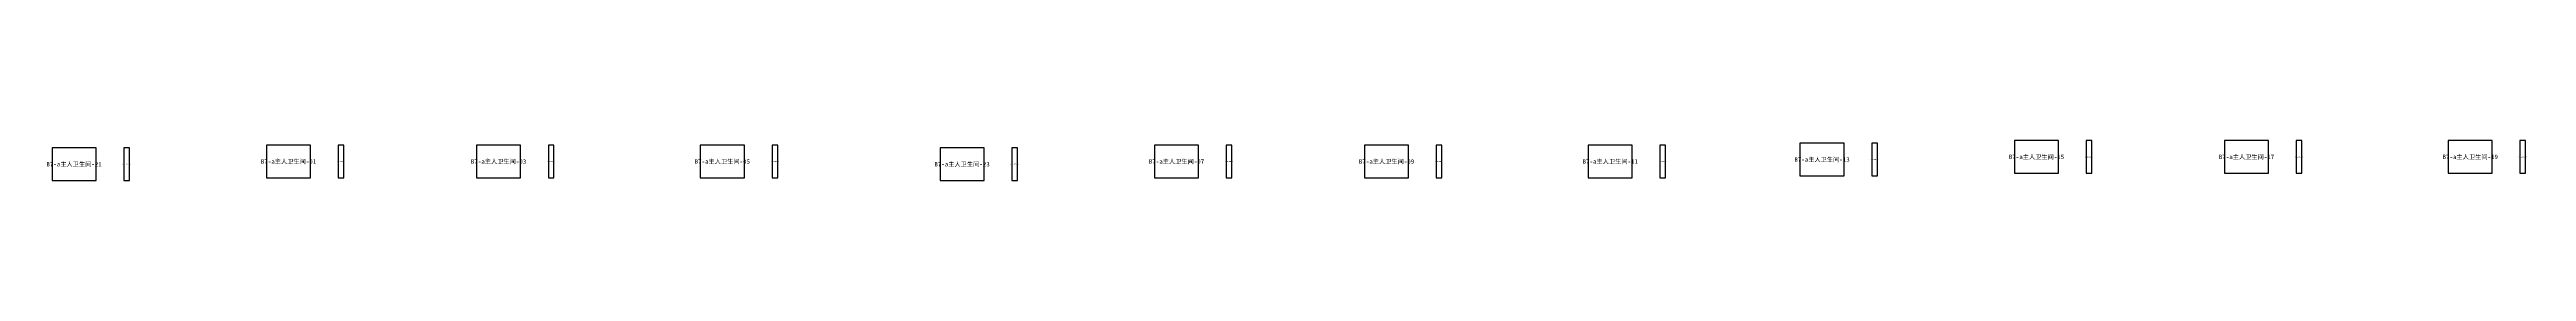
# Model space of a CAD drawing. Header units: inches. Extents: x 44145 to 132907, y -98283 to 21892.
# Drawn here: x 44724 to 89361, y -16576 to -15854 of the extents above; entities that cross this region are included whole.
import ezdxf
from ezdxf.enums import TextEntityAlignment as Align

# ---------------------------------------------------------------- set-up
doc = ezdxf.new("R2010")
doc.units = ezdxf.units.IN
doc.layers.add('NUMBERS', color=7, linetype='Continuous')
doc.layers.add('OUTER', color=7, linetype='Continuous')

msp = doc.modelspace()

# ---------------------------------------------------------------- linework, layer by layer
at = {"layer": 'OUTER'}
for points in [[(44769, -16576), (45563, -16576), (45563, -15987), (44769, -15987), (44769, -16576)], [(46062, -16576), (46164, -16576), (46164, -15987), (46062, -15987), (46062, -16576)], [(48635, -16527), (49428, -16527), (49428, -15938), (48635, -15938), (48635, -16527)], [(49928, -16527), (50029, -16527), (50029, -15938), (49928, -15938), (49928, -16527)], [(52419, -16527), (53213, -16527), (53213, -15938), (52419, -15938), (52419, -16527)], [(53713, -16527), (53814, -16527), (53814, -15938), (53713, -15938), (53713, -16527)], [(56451, -16527), (57245, -16527), (57245, -15938), (56451, -15938), (56451, -16527)], [(57744, -16527), (57846, -16527), (57846, -15938), (57744, -15938), (57744, -16527)], [(60771, -16576), (61565, -16576), (61565, -15987), (60771, -15987), (60771, -16576)], [(62064, -16576), (62166, -16576), (62166, -15987), (62064, -15987), (62064, -16576)], [(64636, -16527), (65430, -16527), (65430, -15938), (64636, -15938), (64636, -16527)], [(65929, -16527), (66031, -16527), (66031, -15938), (65929, -15938), (65929, -16527)], [(68421, -16527), (69215, -16527), (69215, -15938), (68421, -15938), (68421, -16527)], [(69714, -16527), (69816, -16527), (69816, -15938), (69714, -15938), (69714, -16527)], [(72453, -16527), (73247, -16527), (73247, -15938), (72453, -15938), (72453, -16527)], [(73746, -16527), (73848, -16527), (73848, -15938), (73746, -15938), (73746, -16527)], [(76269, -16492), (77063, -16492), (77063, -15903), (76269, -15903), (76269, -16492)], [(77562, -16492), (77664, -16492), (77664, -15903), (77562, -15903), (77562, -16492)], [(80135, -16443), (80928, -16443), (80928, -15854), (80135, -15854), (80135, -16443)], [(81428, -16443), (81529, -16443), (81529, -15854), (81428, -15854), (81428, -16443)], [(83919, -16443), (84713, -16443), (84713, -15854), (83919, -15854), (83919, -16443)], [(85213, -16443), (85314, -16443), (85314, -15854), (85213, -15854), (85213, -16443)], [(87951, -16443), (88745, -16443), (88745, -15854), (87951, -15854), (87951, -16443)], [(89244, -16443), (89346, -16443), (89346, -15854), (89244, -15854), (89244, -16443)]]:
    msp.add_lwpolyline(points, dxfattribs=at)

# ---------------------------------------------------------------- texts
at = {"layer": 'NUMBERS'}
for s, height, p in [('B7-a主人卫生间-21', 80, (45166, -16282)), ('B7-a主人卫生间-22', 11.76, (46113, -16282)), ('B7-a主人卫生间-01', 80, (49031, -16233)), ('B7-a主人卫生间-02', 11.76, (49979, -16233)), ('B7-a主人卫生间-03', 80, (52816, -16233)), ('B7-a主人卫生间-04', 11.76, (53763, -16233)), ('B7-a主人卫生间-05', 80, (56848, -16233)), ('B7-a主人卫生间-06', 11.76, (57795, -16233)), ('B7-a主人卫生间-23', 80, (61168, -16282)), ('B7-a主人卫生间-24', 11.76, (62115, -16282)), ('B7-a主人卫生间-07', 80, (65033, -16233)), ('B7-a主人卫生间-08', 11.76, (65980, -16233)), ('B7-a主人卫生间-09', 80, (68818, -16233)), ('B7-a主人卫生间-10', 11.76, (69765, -16233)), ('B7-a主人卫生间-11', 80, (72850, -16233)), ('B7-a主人卫生间-12', 11.76, (73797, -16233)), ('B7-a主人卫生间-13', 80, (76666, -16197)), ('B7-a主人卫生间-14', 11.76, (77613, -16197)), ('B7-a主人卫生间-15', 80, (80531, -16149)), ('B7-a主人卫生间-16', 11.76, (81479, -16149)), ('B7-a主人卫生间-17', 80, (84316, -16149)), ('B7-a主人卫生间-18', 11.76, (85264, -16149)), ('B7-a主人卫生间-19', 80, (88348, -16149)), ('B7-a主人卫生间-20', 11.76, (89295, -16149))]:
    msp.add_text(s, height=height, dxfattribs=at).set_placement(p, align=Align.MIDDLE_CENTER)

doc.saveas('drawing.dxf')
